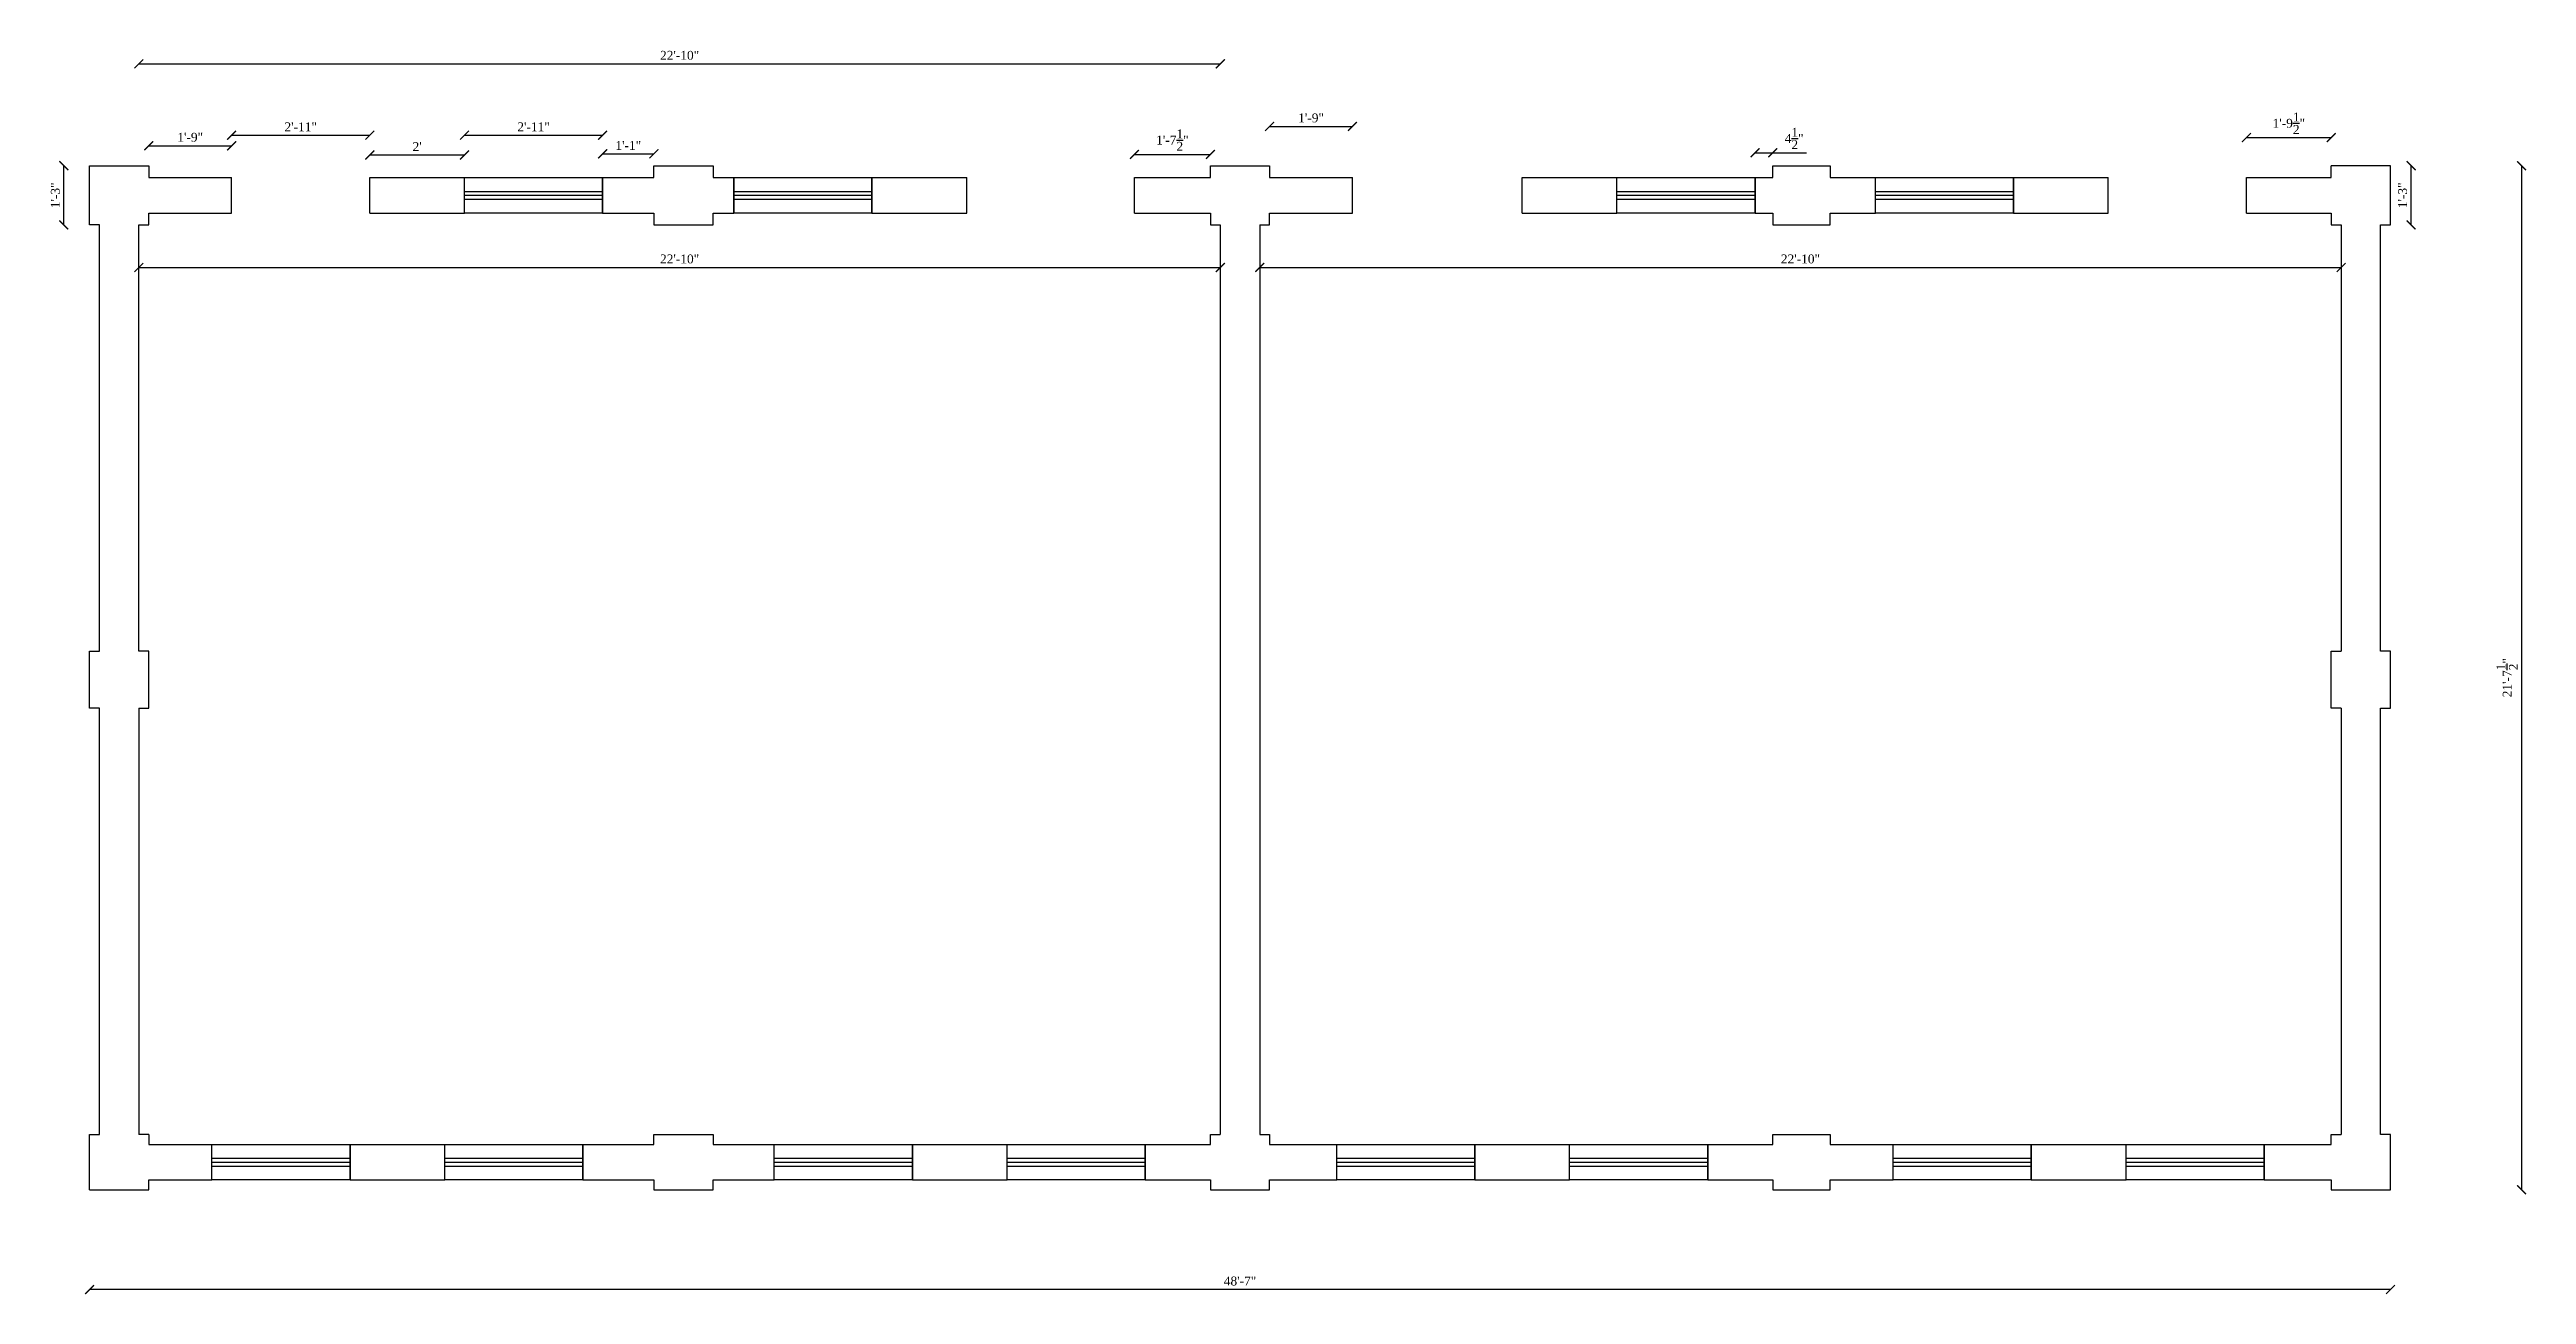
# Model space of a CAD drawing. Header units: inches. Extents: x 62191 to 65120, y -5328 to -3702.
# Drawn here: x 62805 to 63433, y -4749 to -4433 of the extents above; entities that cross this region are included whole.
import ezdxf

# ---------------------------------------------------------------- set-up
doc = ezdxf.new("R2010")
doc.units = ezdxf.units.IN
doc.header["$MEASUREMENT"] = 0
doc.layers.add('ELEVATION', color=6, linetype='Continuous', lineweight=30)
doc.styles.get("Standard").update_dxf_attribs({"font": 'times.ttf'})
doc.dimstyles.get("Standard").update_dxf_attribs({"dimtxt": 2.25, "dimasz": 2.25, "dimexe": 0.18, "dimexo": 0.0625, "dimgap": 1, "dimtad": 1, "dimdec": 1, "dimzin": 0, "dimdsep": 46, "dimlunit": 4, "dimtxsty": 'Standard', "dimblk": 'ARCHTICK', "dimcen": 0.09, "dimse1": 1, "dimse2": 1, "dimadec": 0, "dimazin": 0, "dimtfac": 1, "dimtdec": 1, "dimtofl": 0, "dimtmove": 0, "dimatfit": 3, "dimldrblk": 'ARCHTICK', "dimfxl": 1, "dimtolj": 1, "dimtzin": 0, "dimarcsym": 0})

msp = doc.modelspace()

# ---------------------------------------------------------------- blocks, each defined once
blk = doc.blocks.new('_ArchTick')
at = {"color": 0, "linetype": 'ByBlock', "const_width": 0.15}
blk.add_lwpolyline([(-0.5, -0.5), (0.5, 0.5)], dxfattribs=at)
blk = doc.blocks.new('*D682')
at = {"layer": 'Defpoints', "color": 0, "transparency": 16777216}
for p in [(62808.7, -4462.84), (62815.22, -4462.84), (62815.22, -4477.84)]:
    blk.add_point(p, dxfattribs=at)
at = {"layer": 'ELEVATION', "color": 0, "lineweight": -2, "transparency": 16777216}
blk.add_line((62808.7, -4477.84), (62808.7, -4462.84), dxfattribs=at)
at = {"layer": 'ELEVATION', "color": 0, "lineweight": -2, "transparency": 16777216, "xscale": 2.25, "yscale": 2.25, "zscale": 2.25}
for p, rotation in [((62808.7, -4462.84), 90), ((62808.7, -4477.84), 270)]:
    blk.add_blockref('_ArchTick', p, dxfattribs=dict(at, rotation=rotation))
at = {"layer": 'ELEVATION', "color": 0, "transparency": 16777216, "insert": (62806.56, -4470.34), "char_height": 2.25, "attachment_point": 5, "rotation": 90}
blk.add_mtext('\\A1;1\'-3"', dxfattribs=at)
blk = doc.blocks.new('*D683')
at = {"layer": 'Defpoints', "color": 0, "transparency": 16777216}
for p in [(63398.22, -4462.84), (63403.46, -4462.84), (63398.22, -4477.84)]:
    blk.add_point(p, dxfattribs=at)
at = {"layer": 'ELEVATION', "color": 0, "lineweight": -2, "transparency": 16777216}
blk.add_line((63403.46, -4477.84), (63403.46, -4462.84), dxfattribs=at)
at = {"layer": 'ELEVATION', "color": 0, "lineweight": -2, "transparency": 16777216, "xscale": 2.25, "yscale": 2.25, "zscale": 2.25}
for p, rotation in [((63403.46, -4462.84), 90), ((63403.46, -4477.84), 270)]:
    blk.add_blockref('_ArchTick', p, dxfattribs=dict(at, rotation=rotation))
at = {"layer": 'ELEVATION', "color": 0, "transparency": 16777216, "insert": (63401.31, -4470.34), "char_height": 2.25, "attachment_point": 5, "rotation": 90}
blk.add_mtext('\\A1;1\'-3"', dxfattribs=at)
blk = doc.blocks.new('*D686')
at = {"layer": 'Defpoints', "color": 0, "transparency": 16777216}
for p in [(62851.22, -4457.79), (62830.22, -4465.84), (62851.22, -4465.84)]:
    blk.add_point(p, dxfattribs=at)
at = {"layer": 'ELEVATION', "color": 0, "lineweight": -2, "transparency": 16777216}
blk.add_line((62830.22, -4457.79), (62851.22, -4457.79), dxfattribs=at)
at = {"layer": 'ELEVATION', "color": 0, "lineweight": -2, "transparency": 16777216, "xscale": 2.25, "yscale": 2.25, "zscale": 2.25, "rotation": 180}
blk.add_blockref('_ArchTick', (62830.22, -4457.79), dxfattribs=at)
at = {"layer": 'ELEVATION', "color": 0, "lineweight": -2, "transparency": 16777216, "xscale": 2.25, "yscale": 2.25, "zscale": 2.25}
blk.add_blockref('_ArchTick', (62851.22, -4457.79), dxfattribs=at)
at = {"layer": 'ELEVATION', "color": 0, "transparency": 16777216, "insert": (62840.72, -4455.65), "char_height": 2.25, "attachment_point": 5}
blk.add_mtext('\\A1;1\'-9"', dxfattribs=at)
blk = doc.blocks.new('*D687')
at = {"layer": 'Defpoints', "color": 0, "transparency": 16777216}
for p in [(62910.22, -4460.12), (62886.22, -4465.84), (62910.22, -4465.84)]:
    blk.add_point(p, dxfattribs=at)
at = {"layer": 'ELEVATION', "color": 0, "lineweight": -2, "transparency": 16777216}
blk.add_line((62886.22, -4460.12), (62910.22, -4460.12), dxfattribs=at)
at = {"layer": 'ELEVATION', "color": 0, "lineweight": -2, "transparency": 16777216, "xscale": 2.25, "yscale": 2.25, "zscale": 2.25, "rotation": 180}
blk.add_blockref('_ArchTick', (62886.22, -4460.12), dxfattribs=at)
at = {"layer": 'ELEVATION', "color": 0, "lineweight": -2, "transparency": 16777216, "xscale": 2.25, "yscale": 2.25, "zscale": 2.25}
blk.add_blockref('_ArchTick', (62910.22, -4460.12), dxfattribs=at)
at = {"layer": 'ELEVATION', "color": 0, "transparency": 16777216, "insert": (62898.22, -4457.99), "char_height": 2.25, "attachment_point": 5}
blk.add_mtext("\\A1;2'", dxfattribs=at)
blk = doc.blocks.new('*D688')
at = {"layer": 'Defpoints', "color": 0, "transparency": 16777216}
for p in [(62945.22, -4455.11), (62910.22, -4465.84), (62945.22, -4465.84)]:
    blk.add_point(p, dxfattribs=at)
at = {"layer": 'ELEVATION', "color": 0, "lineweight": -2, "transparency": 16777216}
blk.add_line((62910.22, -4455.11), (62945.22, -4455.11), dxfattribs=at)
at = {"layer": 'ELEVATION', "color": 0, "lineweight": -2, "transparency": 16777216, "xscale": 2.25, "yscale": 2.25, "zscale": 2.25, "rotation": 180}
blk.add_blockref('_ArchTick', (62910.22, -4455.11), dxfattribs=at)
at = {"layer": 'ELEVATION', "color": 0, "lineweight": -2, "transparency": 16777216, "xscale": 2.25, "yscale": 2.25, "zscale": 2.25}
blk.add_blockref('_ArchTick', (62945.22, -4455.11), dxfattribs=at)
at = {"layer": 'ELEVATION', "color": 0, "transparency": 16777216, "insert": (62927.72, -4452.99), "char_height": 2.25, "attachment_point": 5}
blk.add_mtext('\\A1;2\'-11"', dxfattribs=at)
blk = doc.blocks.new('*D689')
at = {"layer": 'Defpoints', "color": 0, "transparency": 16777216}
for p in [(62886.22, -4455.11), (62851.22, -4465.84), (62886.22, -4465.84)]:
    blk.add_point(p, dxfattribs=at)
at = {"layer": 'ELEVATION', "color": 0, "lineweight": -2, "transparency": 16777216}
blk.add_line((62851.22, -4455.11), (62886.22, -4455.11), dxfattribs=at)
at = {"layer": 'ELEVATION', "color": 0, "lineweight": -2, "transparency": 16777216, "xscale": 2.25, "yscale": 2.25, "zscale": 2.25, "rotation": 180}
blk.add_blockref('_ArchTick', (62851.22, -4455.11), dxfattribs=at)
at = {"layer": 'ELEVATION', "color": 0, "lineweight": -2, "transparency": 16777216, "xscale": 2.25, "yscale": 2.25, "zscale": 2.25}
blk.add_blockref('_ArchTick', (62886.22, -4455.11), dxfattribs=at)
at = {"layer": 'ELEVATION', "color": 0, "transparency": 16777216, "insert": (62868.72, -4452.99), "char_height": 2.25, "attachment_point": 5}
blk.add_mtext('\\A1;2\'-11"', dxfattribs=at)
blk = doc.blocks.new('*D690')
at = {"layer": 'Defpoints', "color": 0, "transparency": 16777216}
for p in [(62958.22, -4459.82), (62945.22, -4465.84), (62958.22, -4465.84)]:
    blk.add_point(p, dxfattribs=at)
at = {"layer": 'ELEVATION', "color": 0, "lineweight": -2, "transparency": 16777216}
blk.add_line((62945.22, -4459.82), (62958.22, -4459.82), dxfattribs=at)
at = {"layer": 'ELEVATION', "color": 0, "lineweight": -2, "transparency": 16777216, "xscale": 2.25, "yscale": 2.25, "zscale": 2.25, "rotation": 180}
blk.add_blockref('_ArchTick', (62945.22, -4459.82), dxfattribs=at)
at = {"layer": 'ELEVATION', "color": 0, "lineweight": -2, "transparency": 16777216, "xscale": 2.25, "yscale": 2.25, "zscale": 2.25}
blk.add_blockref('_ArchTick', (62958.22, -4459.82), dxfattribs=at)
at = {"layer": 'ELEVATION', "color": 0, "transparency": 16777216, "insert": (62951.72, -4457.7), "char_height": 2.25, "attachment_point": 5}
blk.add_mtext('\\A1;1\'-1"', dxfattribs=at)
blk = doc.blocks.new('*D691')
at = {"layer": 'Defpoints', "color": 0, "transparency": 16777216}
for p in [(63099.22, -4459.99), (63079.97, -4465.84), (63099.22, -4465.84)]:
    blk.add_point(p, dxfattribs=at)
at = {"layer": 'ELEVATION', "color": 0, "lineweight": -2, "transparency": 16777216}
blk.add_line((63079.97, -4459.99), (63099.22, -4459.99), dxfattribs=at)
at = {"layer": 'ELEVATION', "color": 0, "lineweight": -2, "transparency": 16777216, "xscale": 2.25, "yscale": 2.25, "zscale": 2.25, "rotation": 180}
blk.add_blockref('_ArchTick', (63079.97, -4459.99), dxfattribs=at)
at = {"layer": 'ELEVATION', "color": 0, "lineweight": -2, "transparency": 16777216, "xscale": 2.25, "yscale": 2.25, "zscale": 2.25}
blk.add_blockref('_ArchTick', (63099.22, -4459.99), dxfattribs=at)
at = {"layer": 'ELEVATION', "color": 0, "transparency": 16777216, "insert": (63089.59, -4456.35), "char_height": 2.25, "attachment_point": 5}
blk.add_mtext('\\A1;1\'-7{\\H1x;\\S1/2;}"', dxfattribs=at)
blk = doc.blocks.new('*D692')
at = {"layer": 'Defpoints', "color": 0, "transparency": 16777216}
for p in [(63135.22, -4452.89), (63114.22, -4465.84), (63135.22, -4465.84)]:
    blk.add_point(p, dxfattribs=at)
at = {"layer": 'ELEVATION', "color": 0, "lineweight": -2, "transparency": 16777216}
blk.add_line((63114.22, -4452.89), (63135.22, -4452.89), dxfattribs=at)
at = {"layer": 'ELEVATION', "color": 0, "lineweight": -2, "transparency": 16777216, "xscale": 2.25, "yscale": 2.25, "zscale": 2.25, "rotation": 180}
blk.add_blockref('_ArchTick', (63114.22, -4452.89), dxfattribs=at)
at = {"layer": 'ELEVATION', "color": 0, "lineweight": -2, "transparency": 16777216, "xscale": 2.25, "yscale": 2.25, "zscale": 2.25}
blk.add_blockref('_ArchTick', (63135.22, -4452.89), dxfattribs=at)
at = {"layer": 'ELEVATION', "color": 0, "transparency": 16777216, "insert": (63124.72, -4450.74), "char_height": 2.25, "attachment_point": 5}
blk.add_mtext('\\A1;1\'-9"', dxfattribs=at)
blk = doc.blocks.new('*D693')
at = {"layer": 'Defpoints', "color": 0, "transparency": 16777216}
for p in [(63241.72, -4459.56), (63237.22, -4465.84), (63241.72, -4465.84)]:
    blk.add_point(p, dxfattribs=at)
at = {"layer": 'ELEVATION', "color": 0, "lineweight": -2, "transparency": 16777216}
for p, q in [((63237.22, -4459.56), (63241.72, -4459.56)), ((63241.72, -4459.56), (63250.28, -4459.56))]:
    blk.add_line(p, q, dxfattribs=at)
at = {"layer": 'ELEVATION', "color": 0, "lineweight": -2, "transparency": 16777216, "xscale": 2.25, "yscale": 2.25, "zscale": 2.25, "rotation": 180}
blk.add_blockref('_ArchTick', (63237.22, -4459.56), dxfattribs=at)
at = {"layer": 'ELEVATION', "color": 0, "lineweight": -2, "transparency": 16777216, "xscale": 2.25, "yscale": 2.25, "zscale": 2.25}
blk.add_blockref('_ArchTick', (63241.72, -4459.56), dxfattribs=at)
at = {"layer": 'ELEVATION', "color": 0, "transparency": 16777216, "insert": (63247.12, -4455.94), "char_height": 2.25, "attachment_point": 5}
blk.add_mtext('\\A1;4{\\H1x;\\S1/2;}"', dxfattribs=at)
blk = doc.blocks.new('*D694')
at = {"layer": 'Defpoints', "color": 0, "transparency": 16777216}
for p in [(63383.22, -4455.72), (63361.72, -4465.84), (63383.22, -4465.84)]:
    blk.add_point(p, dxfattribs=at)
at = {"layer": 'ELEVATION', "color": 0, "lineweight": -2, "transparency": 16777216}
blk.add_line((63361.72, -4455.72), (63383.22, -4455.72), dxfattribs=at)
at = {"layer": 'ELEVATION', "color": 0, "lineweight": -2, "transparency": 16777216, "xscale": 2.25, "yscale": 2.25, "zscale": 2.25, "rotation": 180}
blk.add_blockref('_ArchTick', (63361.72, -4455.72), dxfattribs=at)
at = {"layer": 'ELEVATION', "color": 0, "lineweight": -2, "transparency": 16777216, "xscale": 2.25, "yscale": 2.25, "zscale": 2.25}
blk.add_blockref('_ArchTick', (63383.22, -4455.72), dxfattribs=at)
at = {"layer": 'ELEVATION', "color": 0, "transparency": 16777216, "insert": (63372.47, -4452.08), "char_height": 2.25, "attachment_point": 5}
blk.add_mtext('\\A1;1\'-9{\\H1x;\\S1/2;}"', dxfattribs=at)
blk = doc.blocks.new('*D695')
at = {"layer": 'Defpoints', "color": 0, "transparency": 16777216}
for p in [(63398.22, -4462.84), (63398.22, -4722.34), (63431.44, -4722.34)]:
    blk.add_point(p, dxfattribs=at)
at = {"layer": 'ELEVATION', "color": 0, "lineweight": -2, "transparency": 16777216}
blk.add_line((63431.44, -4462.84), (63431.44, -4722.34), dxfattribs=at)
at = {"layer": 'ELEVATION', "color": 0, "lineweight": -2, "transparency": 16777216, "xscale": 2.25, "yscale": 2.25, "zscale": 2.25}
for p, rotation in [((63431.44, -4462.84), 90), ((63431.44, -4722.34), 270)]:
    blk.add_blockref('_ArchTick', p, dxfattribs=dict(at, rotation=rotation))
at = {"layer": 'ELEVATION', "color": 0, "transparency": 16777216, "insert": (63427.79, -4592.59), "char_height": 2.25, "attachment_point": 5, "rotation": 90}
blk.add_mtext('\\A1;21\'-7{\\H1x;\\S1/2;}"', dxfattribs=at)
blk = doc.blocks.new('*D696')
at = {"layer": 'Defpoints', "color": 0, "transparency": 16777216}
for p in [(62815.22, -4722.34), (63398.22, -4722.34), (62815.22, -4747.63)]:
    blk.add_point(p, dxfattribs=at)
at = {"layer": 'ELEVATION', "color": 0, "lineweight": -2, "transparency": 16777216}
blk.add_line((63398.22, -4747.63), (62815.22, -4747.63), dxfattribs=at)
at = {"layer": 'ELEVATION', "color": 0, "lineweight": -2, "transparency": 16777216, "xscale": 2.25, "yscale": 2.25, "zscale": 2.25, "rotation": 180}
blk.add_blockref('_ArchTick', (62815.22, -4747.63), dxfattribs=at)
at = {"layer": 'ELEVATION', "color": 0, "lineweight": -2, "transparency": 16777216, "xscale": 2.25, "yscale": 2.25, "zscale": 2.25}
blk.add_blockref('_ArchTick', (63398.22, -4747.63), dxfattribs=at)
at = {"layer": 'ELEVATION', "color": 0, "transparency": 16777216, "insert": (63106.72, -4745.48), "char_height": 2.25, "attachment_point": 5}
blk.add_mtext('\\A1;48\'-7"', dxfattribs=at)
blk = doc.blocks.new('*D697')
at = {"layer": 'Defpoints', "color": 0, "transparency": 16777216}
for p in [(63101.72, -4437.02), (62827.72, -4477.84), (63101.72, -4477.84)]:
    blk.add_point(p, dxfattribs=at)
at = {"layer": 'ELEVATION', "color": 0, "lineweight": -2, "transparency": 16777216}
blk.add_line((62827.72, -4437.02), (63101.72, -4437.02), dxfattribs=at)
at = {"layer": 'ELEVATION', "color": 0, "lineweight": -2, "transparency": 16777216, "xscale": 2.25, "yscale": 2.25, "zscale": 2.25, "rotation": 180}
blk.add_blockref('_ArchTick', (62827.72, -4437.02), dxfattribs=at)
at = {"layer": 'ELEVATION', "color": 0, "lineweight": -2, "transparency": 16777216, "xscale": 2.25, "yscale": 2.25, "zscale": 2.25}
blk.add_blockref('_ArchTick', (63101.72, -4437.02), dxfattribs=at)
at = {"layer": 'ELEVATION', "color": 0, "transparency": 16777216, "insert": (62964.72, -4434.88), "char_height": 2.25, "attachment_point": 5}
blk.add_mtext('\\A1;22\'-10"', dxfattribs=at)
blk = doc.blocks.new('*D736')
at = {"layer": 'Defpoints', "color": 0, "transparency": 16777216}
for p in [(62827.72, -4477.84), (63101.72, -4477.84), (63101.72, -4488.63)]:
    blk.add_point(p, dxfattribs=at)
at = {"layer": 'ELEVATION', "color": 0, "lineweight": -2, "transparency": 16777216}
blk.add_line((62827.72, -4488.63), (63101.72, -4488.63), dxfattribs=at)
at = {"layer": 'ELEVATION', "color": 0, "lineweight": -2, "transparency": 16777216, "xscale": 2.25, "yscale": 2.25, "zscale": 2.25, "rotation": 180}
blk.add_blockref('_ArchTick', (62827.72, -4488.63), dxfattribs=at)
at = {"layer": 'ELEVATION', "color": 0, "lineweight": -2, "transparency": 16777216, "xscale": 2.25, "yscale": 2.25, "zscale": 2.25}
blk.add_blockref('_ArchTick', (63101.72, -4488.63), dxfattribs=at)
at = {"layer": 'ELEVATION', "color": 0, "transparency": 16777216, "insert": (62964.72, -4486.48), "char_height": 2.25, "attachment_point": 5}
blk.add_mtext('\\A1;22\'-10"', dxfattribs=at)
blk = doc.blocks.new('*D737')
at = {"layer": 'Defpoints', "color": 0, "transparency": 16777216}
for p in [(63111.72, -4477.84), (63385.72, -4477.84), (63385.72, -4488.63)]:
    blk.add_point(p, dxfattribs=at)
at = {"layer": 'ELEVATION', "color": 0, "lineweight": -2, "transparency": 16777216}
blk.add_line((63111.72, -4488.63), (63385.72, -4488.63), dxfattribs=at)
at = {"layer": 'ELEVATION', "color": 0, "lineweight": -2, "transparency": 16777216, "xscale": 2.25, "yscale": 2.25, "zscale": 2.25, "rotation": 180}
blk.add_blockref('_ArchTick', (63111.72, -4488.63), dxfattribs=at)
at = {"layer": 'ELEVATION', "color": 0, "lineweight": -2, "transparency": 16777216, "xscale": 2.25, "yscale": 2.25, "zscale": 2.25}
blk.add_blockref('_ArchTick', (63385.72, -4488.63), dxfattribs=at)
at = {"layer": 'ELEVATION', "color": 0, "transparency": 16777216, "insert": (63248.72, -4486.48), "char_height": 2.25, "attachment_point": 5}
blk.add_mtext('\\A1;22\'-10"', dxfattribs=at)

# ---------------------------------------------------------------- dimensions: what is measured, and where the dimension line sits
at = {"layer": 'ELEVATION'}
for base, p1, p2, picture, middle in [((63101.72, -4437.02), (62827.72, -4477.84), (63101.72, -4477.84), '*D697', (62964.72, -4434.88)), ((63135.22, -4452.89), (63114.22, -4465.84), (63135.22, -4465.84), '*D692', (63124.72, -4450.74)), ((63383.22, -4455.72), (63361.72, -4465.84), (63383.22, -4465.84), '*D694', (63372.47, -4452.08)), ((62851.22, -4457.79), (62830.22, -4465.84), (62851.22, -4465.84), '*D686', (62840.72, -4455.65)), ((62886.22, -4455.11), (62851.22, -4465.84), (62886.22, -4465.84), '*D689', (62868.72, -4452.99)), ((62945.22, -4455.11), (62910.22, -4465.84), (62945.22, -4465.84), '*D688', (62927.72, -4452.99)), ((63099.21543057, -4459.99204525), (63079.96543057, -4465.84367921), (63099.21543057, -4465.84367921), '*D691', (63089.59043057, -4456.34920098)), ((63241.72, -4459.56), (63237.22, -4465.84), (63241.72, -4465.84), '*D693', (63247.12, -4455.94)), ((62910.22, -4460.12), (62886.22, -4465.84), (62910.22, -4465.84), '*D687', (62898.22, -4457.99)), ((62958.22, -4459.82), (62945.22, -4465.84), (62958.22, -4465.84), '*D690', (62951.72, -4457.7)), ((63101.72, -4488.63), (62827.72, -4477.84), (63101.72, -4477.84), '*D736', (62964.72, -4486.48)), ((63385.72, -4488.63), (63111.72, -4477.84), (63385.72, -4477.84), '*D737', (63248.72, -4486.48)), ((62815.22, -4747.63), (63398.22, -4722.34), (62815.22, -4722.34), '*D696', (63106.72, -4745.48))]:
    dim = msp.add_linear_dim(base=base, p1=p1, p2=p2, dimstyle='Standard', dxfattribs=at)
    dim.commit()
    dim.dimension.update_dxf_attribs({"geometry": picture, "text_midpoint": middle})
for base, p1, p2, picture, middle in [((62808.7, -4462.84), (62815.22, -4477.84), (62815.22, -4462.84), '*D682', (62806.56, -4470.34)), ((63403.46, -4462.84), (63398.22, -4477.84), (63398.22, -4462.84), '*D683', (63401.31, -4470.34)), ((63431.44, -4722.34), (63398.22, -4462.84), (63398.22, -4722.34), '*D695', (63427.79, -4592.59))]:
    dim = msp.add_linear_dim(base=base, p1=p1, p2=p2, angle=90, dimstyle='Standard', dxfattribs=at)
    dim.commit()
    dim.dimension.update_dxf_attribs({"geometry": picture, "text_midpoint": middle})

# ---------------------------------------------------------------- linework, layer by layer
at = {"layer": 'ELEVATION'}
for p, q in [((62815.22, -4477.84), (62815.22, -4462.84)), ((62815.22, -4462.84), (62830.22, -4462.84)), ((62830.22, -4462.84), (62830.22, -4465.84)), ((62830.22, -4465.84), (62851.22, -4465.84)), ((62851.22, -4474.84), (62851.22, -4465.84)), ((62886.22, -4465.84), (62910.22, -4465.84)), ((62886.22, -4474.84), (62886.22, -4465.84)), ((62910.22, -4474.84), (62910.22, -4465.84)), ((62945.22, -4465.84), (62958.22, -4465.84)), ((62945.22, -4474.84), (62945.22, -4465.84)), ((62958.22, -4465.84), (62958.22, -4462.84)), ((62958.22, -4462.84), (62973.22, -4462.84)), ((62973.22, -4462.84), (62973.22, -4465.84)), ((62973.22, -4465.84), (62978.47, -4465.84)), ((62978.47, -4465.84), (62978.47, -4474.84)), ((63013.47, -4465.84), (63037.47, -4465.84)), ((63013.47, -4474.84), (63013.47, -4465.84)), ((63037.47, -4474.84), (63037.47, -4465.84)), ((63079.97, -4465.84), (63099.22, -4465.84)), ((63079.97, -4474.84), (63079.97, -4465.84)), ((63099.22, -4465.84), (63099.22, -4462.84)), ((63099.22, -4462.84), (63114.22, -4462.84)), ((63114.22, -4462.84), (63114.22, -4465.84)), ((63114.22, -4465.84), (63135.22, -4465.84)), ((63135.22, -4474.84), (63135.22, -4465.84)), ((63178.22, -4465.84), (63202.22, -4465.84)), ((63178.22, -4474.84), (63178.22, -4465.84)), ((63202.22, -4474.84), (63202.22, -4465.84)), ((63237.22, -4465.84), (63241.72, -4465.84)), ((63237.22, -4474.84), (63237.22, -4465.84)), ((63241.72, -4465.84), (63241.72, -4462.84)), ((63241.72, -4462.84), (63256.22, -4462.84)), ((63256.22, -4462.84), (63256.22, -4465.84)), ((63256.22, -4465.84), (63267.72, -4465.84)), ((63267.72, -4474.84), (63267.72, -4465.84)), ((63302.72, -4465.84), (63326.72, -4465.84)), ((63302.72, -4474.84), (63302.72, -4465.84)), ((63326.72, -4474.84), (63326.72, -4465.84)), ((63361.72, -4465.84), (63383.22, -4465.84)), ((63361.72, -4474.84), (63361.72, -4465.84)), ((63398.22, -4462.84), (63383.22, -4462.84)), ((63383.22, -4465.84), (63383.22, -4462.84)), ((63398.22, -4477.84), (63398.22, -4462.84)), ((62910.22, -4469.34), (62945.22, -4469.34)), ((62910.22, -4470.34), (62945.22, -4470.34)), ((62910.22, -4471.34), (62945.22, -4471.34)), ((62978.47, -4469.34), (63013.47, -4469.34)), ((62978.47, -4470.34), (63013.47, -4470.34)), ((62978.47, -4471.34), (63013.47, -4471.34)), ((63202.22, -4469.34), (63237.22, -4469.34)), ((63202.22, -4470.34), (63237.22, -4470.34)), ((63202.22, -4470.34), (63237.22, -4470.34)), ((63202.22, -4471.34), (63237.22, -4471.34)), ((63267.72, -4469.34), (63302.72, -4469.34)), ((63267.72, -4470.34), (63302.72, -4470.34)), ((63267.72, -4471.34), (63302.72, -4471.34)), ((62817.72, -4477.84), (62815.22, -4477.84)), ((62817.72, -4585.84), (62817.72, -4477.84)), ((62827.72, -4585.84), (62827.72, -4477.84)), ((62827.72, -4477.84), (62830.22, -4477.84)), ((62830.22, -4474.84), (62851.22, -4474.84)), ((62830.22, -4477.84), (62830.22, -4474.84)), ((62886.22, -4474.84), (62910.22, -4474.84)), ((62945.22, -4474.84), (62958.22, -4474.84)), ((62958.22, -4474.84), (62958.22, -4477.84)), ((62958.22, -4477.84), (62973.22, -4477.84)), ((62973.22, -4477.84), (62973.22, -4474.84)), ((62973.22, -4474.84), (62978.47, -4474.84)), ((63013.47, -4474.84), (63037.47, -4474.84)), ((63079.97, -4474.84), (63099.22, -4474.84)), ((63099.22, -4474.84), (63099.22, -4477.84)), ((63099.22, -4477.84), (63101.72, -4477.84)), ((63101.72, -4477.84), (63101.72, -4708.34)), ((63111.72, -4477.84), (63111.72, -4708.34)), ((63111.72, -4477.84), (63114.22, -4477.84)), ((63114.22, -4474.84), (63135.22, -4474.84)), ((63114.22, -4477.84), (63114.22, -4474.84)), ((63178.22, -4474.84), (63202.22, -4474.84)), ((63237.22, -4474.84), (63241.72, -4474.84)), ((63241.72, -4474.84), (63241.72, -4477.84)), ((63241.72, -4477.84), (63256.22, -4477.84)), ((63256.22, -4474.84), (63267.72, -4474.84)), ((63256.22, -4477.84), (63256.22, -4474.84)), ((63302.72, -4474.84), (63326.72, -4474.84)), ((63361.72, -4474.84), (63383.22, -4474.84)), ((63383.22, -4474.84), (63383.22, -4477.84)), ((63383.22, -4477.84), (63385.72, -4477.84)), ((63385.72, -4477.84), (63385.72, -4585.84)), ((63395.72, -4585.84), (63395.72, -4477.84)), ((63395.72, -4477.84), (63398.22, -4477.84)), ((62815.22, -4600.34), (62815.22, -4585.84)), ((62815.22, -4585.84), (62817.72, -4585.84)), ((62830.22, -4585.84), (62827.72, -4585.84)), ((62830.22, -4600.34), (62830.22, -4585.84)), ((63383.22, -4600.34), (63383.22, -4585.84)), ((63383.22, -4585.84), (63385.72, -4585.84)), ((63398.22, -4585.84), (63395.72, -4585.84)), ((63398.22, -4600.34), (63398.22, -4585.84)), ((62817.72, -4600.34), (62815.22, -4600.34)), ((62817.72, -4708.34), (62817.72, -4600.34)), ((62827.72, -4600.34), (62830.22, -4600.34)), ((62827.72, -4600.34), (62827.72, -4708.34)), ((63385.72, -4600.34), (63383.22, -4600.34)), ((63385.72, -4600.34), (63385.72, -4708.34)), ((63395.72, -4708.34), (63395.72, -4600.34)), ((63395.72, -4600.34), (63398.22, -4600.34)), ((62815.22, -4722.34), (62815.22, -4708.34)), ((62815.22, -4708.34), (62817.72, -4708.34)), ((62830.22, -4708.34), (62827.72, -4708.34)), ((62830.22, -4708.34), (62830.22, -4710.84)), ((62830.22, -4710.84), (62846.22, -4710.84)), ((62846.22, -4719.84), (62846.22, -4710.84)), ((62881.22, -4710.84), (62905.22, -4710.84)), ((62881.22, -4719.84), (62881.22, -4710.84)), ((62905.22, -4719.84), (62905.22, -4710.84)), ((62940.22, -4710.84), (62958.22, -4710.84)), ((62940.22, -4719.84), (62940.22, -4710.84)), ((62958.22, -4710.84), (62958.22, -4708.34)), ((62958.22, -4708.34), (62973.22, -4708.34)), ((62973.22, -4708.34), (62973.22, -4710.84)), ((62973.22, -4710.84), (62988.72, -4710.84)), ((62988.72, -4719.84), (62988.72, -4710.84)), ((63023.72, -4710.84), (63047.72, -4710.84)), ((63023.72, -4719.84), (63023.72, -4710.84)), ((63047.72, -4719.84), (63047.72, -4710.84)), ((63082.72, -4710.84), (63099.22, -4710.84)), ((63082.72, -4719.84), (63082.72, -4710.84)), ((63099.22, -4710.84), (63099.22, -4708.34)), ((63099.22, -4708.34), (63101.72, -4708.34)), ((63111.72, -4708.34), (63114.22, -4708.34)), ((63114.22, -4708.34), (63114.22, -4710.84)), ((63114.22, -4710.84), (63131.22, -4710.84)), ((63131.22, -4719.84), (63131.22, -4710.84)), ((63166.22, -4710.84), (63190.22, -4710.84)), ((63166.22, -4719.84), (63166.22, -4710.84)), ((63190.22, -4719.84), (63190.22, -4710.84)), ((63225.22, -4710.84), (63241.72, -4710.84)), ((63225.22, -4719.84), (63225.22, -4710.84)), ((63241.72, -4710.84), (63241.72, -4708.34)), ((63241.72, -4708.34), (63256.22, -4708.34)), ((63256.22, -4708.34), (63256.22, -4710.84)), ((63256.22, -4710.84), (63272.22, -4710.84)), ((63272.22, -4719.84), (63272.22, -4710.84)), ((63307.22, -4710.84), (63331.22, -4710.84)), ((63307.22, -4719.84), (63307.22, -4710.84)), ((63331.22, -4719.84), (63331.22, -4710.84)), ((63366.22, -4710.84), (63383.22, -4710.84)), ((63366.22, -4719.84), (63366.22, -4710.84)), ((63383.22, -4710.84), (63383.22, -4708.34)), ((63383.22, -4708.34), (63385.72, -4708.34)), ((63398.22, -4708.34), (63395.72, -4708.34)), ((63398.22, -4722.34), (63398.22, -4708.34)), ((62846.22, -4714.34), (62881.22, -4714.34)), ((62846.22, -4715.34), (62881.22, -4715.34)), ((62846.22, -4716.34), (62881.22, -4716.34)), ((62905.22, -4714.34), (62940.22, -4714.34)), ((62905.22, -4715.34), (62940.22, -4715.34)), ((62905.22, -4716.34), (62940.22, -4716.34)), ((62988.72, -4714.34), (63023.72, -4714.34)), ((62988.72, -4715.34), (63023.72, -4715.34)), ((62988.72, -4716.34), (63023.72, -4716.34)), ((63047.72, -4714.34), (63082.72, -4714.34)), ((63047.72, -4715.34), (63082.72, -4715.34)), ((63047.72, -4716.34), (63082.72, -4716.34)), ((63131.22, -4714.34), (63166.22, -4714.34)), ((63131.22, -4715.34), (63166.22, -4715.34)), ((63131.22, -4716.34), (63166.22, -4716.34)), ((63190.22, -4714.34), (63225.22, -4714.34)), ((63190.22, -4715.34), (63225.22, -4715.34)), ((63190.22, -4716.34), (63225.22, -4716.34)), ((63272.22, -4714.34), (63307.22, -4714.34)), ((63272.22, -4715.34), (63307.22, -4715.34)), ((63272.22, -4716.34), (63307.22, -4716.34)), ((63331.22, -4714.34), (63366.22, -4714.34)), ((63331.22, -4715.34), (63366.22, -4715.34)), ((63331.22, -4715.34), (63366.22, -4715.34)), ((63331.22, -4716.34), (63366.22, -4716.34)), ((62815.22, -4722.34), (62830.22, -4722.34)), ((62830.22, -4722.34), (62830.22, -4719.84)), ((62830.22, -4719.84), (62846.22, -4719.84)), ((62881.22, -4719.84), (62905.22, -4719.84)), ((62940.22, -4719.84), (62958.22, -4719.84)), ((62958.22, -4719.84), (62958.22, -4722.34)), ((62958.22, -4722.34), (62973.22, -4722.34)), ((62973.22, -4722.34), (62973.22, -4719.84)), ((62973.22, -4719.84), (62988.72, -4719.84)), ((63023.72, -4719.84), (63047.72, -4719.84)), ((63082.72, -4719.84), (63099.22, -4719.84)), ((63099.22, -4719.84), (63099.22, -4722.34)), ((63099.22, -4722.34), (63114.22, -4722.34)), ((63114.22, -4722.34), (63114.22, -4719.84)), ((63114.22, -4719.84), (63131.22, -4719.84)), ((63166.22, -4719.84), (63190.22, -4719.84)), ((63225.22, -4719.84), (63241.72, -4719.84)), ((63241.72, -4719.84), (63241.72, -4722.34)), ((63241.72, -4722.34), (63256.22, -4722.34)), ((63256.22, -4722.34), (63256.22, -4719.84)), ((63256.22, -4719.84), (63272.22, -4719.84)), ((63307.22, -4719.84), (63331.22, -4719.84)), ((63366.22, -4719.84), (63383.22, -4719.84)), ((63383.22, -4719.84), (63383.22, -4722.34)), ((63383.22, -4722.34), (63398.22, -4722.34))]:
    msp.add_line(p, q, dxfattribs=at)
for points in [[(62910.22, -4465.84), (62945.22, -4465.84), (62945.22, -4474.84), (62910.22, -4474.84)], [(62978.47, -4465.84), (63013.47, -4465.84), (63013.47, -4474.84), (62978.47, -4474.84)], [(63202.22, -4465.84), (63237.22, -4465.84), (63237.22, -4474.84), (63202.22, -4474.84)], [(63267.72, -4465.84), (63302.72, -4465.84), (63302.72, -4474.84), (63267.72, -4474.84)], [(62846.22, -4710.84), (62881.22, -4710.84), (62881.22, -4719.84), (62846.22, -4719.84)], [(62905.22, -4710.84), (62940.22, -4710.84), (62940.22, -4719.84), (62905.22, -4719.84)], [(62988.72, -4710.84), (63023.72, -4710.84), (63023.72, -4719.84), (62988.72, -4719.84)], [(63047.72, -4710.84), (63082.72, -4710.84), (63082.72, -4719.84), (63047.72, -4719.84)], [(63131.22, -4710.84), (63166.22, -4710.84), (63166.22, -4719.84), (63131.22, -4719.84)], [(63190.22, -4710.84), (63225.22, -4710.84), (63225.22, -4719.84), (63190.22, -4719.84)], [(63272.22, -4710.84), (63307.22, -4710.84), (63307.22, -4719.84), (63272.22, -4719.84)], [(63331.22, -4710.84), (63366.22, -4710.84), (63366.22, -4719.84), (63331.22, -4719.84)]]:
    msp.add_lwpolyline(points, close=True, dxfattribs=at)

msp.set_redraw_order([(e.dxf.handle, doc.entitydb.next_handle()) for e in msp.query("TEXT MTEXT ATTDEF DIMENSION ARC_DIMENSION")])  # texts and dimensions are drawn at this point

doc.saveas('drawing.dxf')
